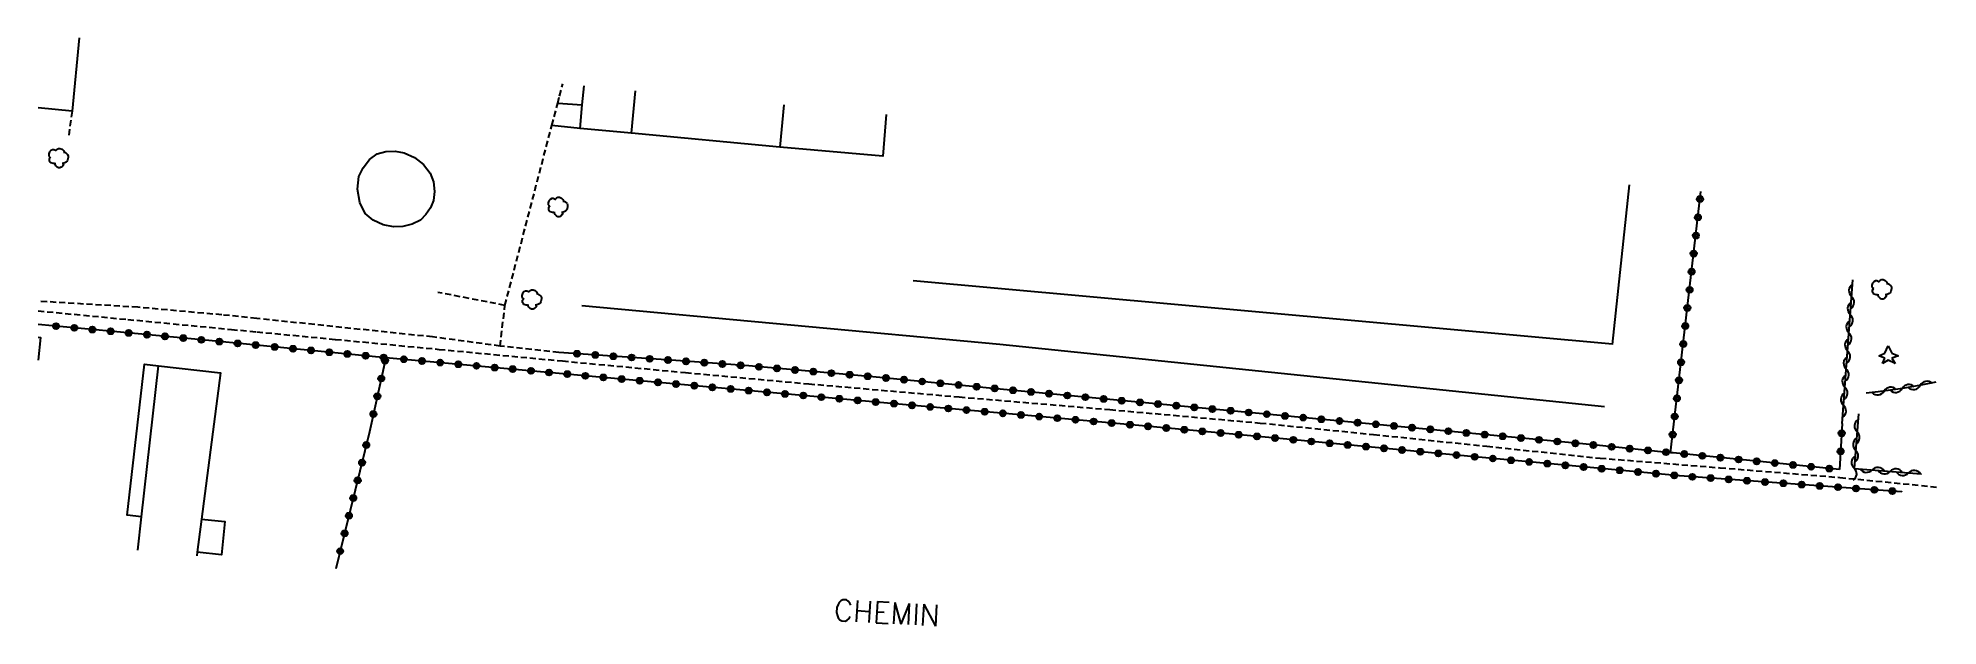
# Model space of a CAD drawing. Header units: millimetres. Extents: x 105000 to 106000, y 138000 to 138784.
# Drawn here: x 105000 to 105156.4, y 138030 to 138078.4 of the extents above; entities that cross this region are included whole.
import ezdxf
from ezdxf.enums import TextEntityAlignment as Align

# ---------------------------------------------------------------- set-up
doc = ezdxf.new("R2010")
doc.units = ezdxf.units.MM
doc.linetypes.add('DASHED', pattern=[0.75, 0.5, -0.25])
doc.layers.get('0').update_dxf_attribs({"linetype": 'CONTINUOUS'})
for name, color, linetype in [('W0017', 7, 'CONTINUOUS'), ('W0070', 7, 'DASHED'), ('W0101', 7, 'CONTINUOUS'), ('W0104', 1, 'CONTINUOUS'), ('W0112', 1, 'DASHED'), ('W0300', 7, 'CONTINUOUS'), ('W0303', 7, 'CONTINUOUS'), ('W0310', 3, 'CONTINUOUS'), ('W0323', 7, 'CONTINUOUS'), ('W0515', 5, 'CONTINUOUS'), ('W0989', 7, 'CONTINUOUS')]:
    doc.layers.add(name, color=color, linetype=linetype)
doc.styles.get("Standard").update_dxf_attribs({"font": 'romans.shx', "width": 0.85})

msp = doc.modelspace()

# ---------------------------------------------------------------- texts
at = {"layer": 'W0989'}
msp.add_text('CHEMIN', height=1.75, rotation=356.9108, dxfattribs=at).set_placement((105065.52, 138031.3), align=Align.MIDDLE_LEFT)

# ---------------------------------------------------------------- blocks, each defined once
blk = doc.blocks.new('T300')
for p, q in [((-0.8, 0.51), (-0.86, 0.34)), ((-0.86, 0.34), (-0.86, 0.17)), ((-0.86, 0.17), (-0.74, 0.06)), ((-0.69, 0.63), (-0.8, 0.51)), ((-0.8, -0.06), (-0.74, 0.06)), ((-0.74, 0.06), (-0.69, 0.11)), ((-0.57, 0.69), (-0.69, 0.63)), ((-0.46, 0.69), (-0.57, 0.69)), ((-0.29, 0.63), (-0.46, 0.69)), ((-0.29, 0.63), (-0.17, 0.74)), ((-0.23, 0.57), (-0.29, 0.63)), ((-0.17, 0.74), (-0.06, 0.8)), ((-0.06, 0.8), (0.06, 0.8)), ((0.06, 0.8), (0.23, 0.74)), ((0.23, 0.74), (0.34, 0.63)), ((0.34, 0.63), (0.4, 0.51)), ((0.46, 0.46), (0.34, 0.46)), ((0.4, 0.51), (0.4, 0.46)), ((0.57, 0.4), (0.46, 0.46)), ((0.57, 0.4), (0.69, 0.29)), ((0.69, 0.29), (0.74, 0.17)), ((0.74, 0.06), (0.69, -0.17)), ((0.74, 0.17), (0.74, 0.06)), ((-0.8, -0.17), (-0.8, -0.06)), ((-0.8, -0.23), (-0.8, -0.17)), ((-0.74, -0.34), (-0.8, -0.23)), ((-0.69, -0.4), (-0.74, -0.34)), ((-0.51, -0.46), (-0.69, -0.4)), ((-0.4, -0.46), (-0.51, -0.46)), ((-0.4, -0.46), (-0.34, -0.46)), ((-0.34, -0.46), (-0.34, -0.4)), ((-0.34, -0.51), (-0.34, -0.46)), ((-0.29, -0.63), (-0.34, -0.51)), ((-0.17, -0.74), (-0.29, -0.63)), ((-0.06, -0.8), (-0.17, -0.74)), ((0.06, -0.8), (-0.06, -0.8)), ((0.17, -0.74), (0.06, -0.8)), ((0.23, -0.69), (0.17, -0.74)), ((0.29, -0.46), (0.23, -0.46)), ((0.29, -0.63), (0.23, -0.69)), ((0.46, -0.4), (0.29, -0.46)), ((0.34, -0.51), (0.29, -0.63)), ((0.34, -0.51), (0.34, -0.46)), ((0.57, -0.34), (0.46, -0.4)), ((0.63, -0.29), (0.57, -0.34)), ((0.69, -0.17), (0.63, -0.29))]:
    blk.add_line(p, q)
blk = doc.blocks.new('T303')
for p, q in [((-0.77, 0), (-0.28, 0.21)), ((-0.28, -0.21), (-0.77, 0)), ((-0.28, 0.21), (0, 0.83)), ((0, 0.83), (0.28, 0.21)), ((0.28, 0.21), (0.83, 0)), ((0.83, 0), (0.28, -0.21)), ((-0.49, -0.63), (-0.28, -0.21)), ((0, -0.35), (-0.49, -0.63)), ((0.56, -0.63), (0, -0.35)), ((0.28, -0.21), (0.56, -0.63))]:
    blk.add_line(p, q)
blk = doc.blocks.new('t323o')
at = {"color": 0, "linetype": 'Continuous'}
for radius in [0.25, 0.15]:
    blk.add_circle((0, 0), radius, dxfattribs=at)
blk = doc.blocks.new('t310o')
at = {"color": 0, "linetype": 'Continuous'}
for centre, start, end in [((-0.5, 0.38), 216.8699, 323.1304), ((0.5, -0.37), 36.8699, 143.1303)]:
    blk.add_arc(centre, 0.625, start, end, dxfattribs=at)

# ---------------------------------------------------------------- linework, layer by layer
at = {"layer": 'W0017'}
msp.add_lwpolyline([(105069.82, 138072.1), (105069.52, 138068.68), (105061.06, 138069.42)], dxfattribs=at)
at = {"layer": 'W0070'}
for points in [[(105000, 138055.93), (105007.38, 138055.22), (105015.93, 138054.4), (105018, 138054.2)], [(105018, 138054.2), (105024.48, 138053.58), (105033.02, 138052.76), (105043.16, 138051.8), (105053.29, 138050.85), (105063.43, 138049.92), (105075.82, 138048.84), (105088.21, 138047.8), (105100.6, 138046.69), (105109.93, 138045.75), (105119.25, 138044.78), (105128.57, 138043.8), (105138.43, 138043.01), (105148.29, 138042.21), (105156.38, 138041.41)]]:
    msp.add_lwpolyline(points, dxfattribs=at)
at = {"layer": 'W0101'}
msp.add_lwpolyline([(105061.38, 138072.9), (105061.06, 138069.42), (105048.86, 138070.55), (105049.18, 138074.06)], dxfattribs=at)
at = {"layer": 'W0104'}
for points in [[(105003.4, 138078.4), (105002.8, 138072.38), (105000, 138072.66)], [(105048.86, 138070.55), (105044.61, 138070.95), (105044.8, 138072.89), (105044.94, 138074.46)], [(105042.78, 138073.03), (105044.8, 138072.89)], [(105044.61, 138070.95), (105042.29, 138071.19)], [(105000, 138053.75), (105000.2, 138053.73), (105000, 138051.88)], [(105008.53, 138038.97), (105007.35, 138039.1), (105008.76, 138051.53), (105009.92, 138051.4)], [(105008.23, 138036.21), (105008.53, 138038.97), (105009.92, 138051.4), (105015.01, 138050.83), (105013.46, 138038.78), (105013.11, 138036.07), (105013.07, 138035.76)], [(105013.46, 138038.78), (105015.38, 138038.57), (105015.09, 138035.85), (105013.11, 138036.07)]]:
    msp.add_lwpolyline(points, dxfattribs=at)
at = {"layer": 'W0112'}
for points in [[(105038.43, 138056.38), (105042.29, 138071.19), (105042.78, 138073.03), (105042.93, 138073.61)], [(105042.93, 138073.61), (105043.19, 138074.63)], [(105002.8, 138072.38), (105002.52, 138070.3)], [(105018, 138055.3), (105015.13, 138055.6), (105008.23, 138056.22), (105000, 138056.72)], [(105038.43, 138056.38), (105032.91, 138057.45)], [(105042.87, 138052.51), (105038.04, 138053.03), (105038.43, 138056.38)], [(105032.47, 138053.78), (105018, 138055.3)], [(105038.04, 138053.03), (105032.47, 138053.78)]]:
    msp.add_lwpolyline(points, dxfattribs=at)
at = {"layer": 'W0300'}
for points in [[(105130.95, 138066.31), (105129.57, 138053.15)], [(105129.6, 138053.18), (105072.02, 138058.41)], [(105128.93, 138048.03), (105079.15, 138053.15), (105044.77, 138056.35)]]:
    msp.add_lwpolyline(points, dxfattribs=at)
at = {"layer": 'W0310'}
for points in [[(105148.49, 138046.65), (105149.37, 138058.47)], [(105156.2, 138050.06), (105154.96, 138049.8), (105153.47, 138049.54), (105152.47, 138049.4), (105151.46, 138049.27), (105150.46, 138049.15)], [(105149.83, 138047.45), (105149.47, 138042.95), (105154.99, 138042.5), (105154.99, 138042.5)]]:
    msp.add_lwpolyline(points, dxfattribs=at)
at = {"layer": 'W0323'}
for points in [[(105136.62, 138063.64), (105136.85, 138065.75)], [(105134.37, 138044.25), (105136.62, 138063.64)], [(105018, 138053.1), (105013.48, 138053.54), (105005.91, 138054.26), (105000, 138054.81)], [(105028.62, 138052.07), (105021.05, 138052.81), (105018, 138053.1)], [(105028.62, 138052.07), (105027.29, 138045.96)], [(105153.4, 138041.03), (105153.4, 138041.03), (105153.4, 138041.03), (105135.1, 138042.34), (105135.1, 138042.34), (105126.86, 138043.11), (105114.98, 138044.22), (105103.09, 138045.33), (105091.2, 138046.43), (105081.48, 138047.31), (105071.75, 138048.17), (105062.03, 138049.04), (105053.22, 138049.84), (105044.41, 138050.64), (105035.6, 138051.44), (105028.62, 138052.07)], [(105148.28, 138042.86), (105141.43, 138043.55), (105134.57, 138044.23), (105134.37, 138044.25), (105127.72, 138044.91), (105114.84, 138046.14), (105101.97, 138047.35), (105089.09, 138048.54), (105078.9, 138049.52), (105068.71, 138050.5), (105058.51, 138051.39), (105053.3, 138051.78), (105048.08, 138052.14), (105042.87, 138052.51)], [(105148.49, 138046.65), (105148.28, 138042.86)], [(105027.29, 138045.96), (105024.52, 138034.69)]]:
    msp.add_lwpolyline(points, dxfattribs=at)
at = {"layer": 'W0515'}
msp.add_lwpolyline([(105031.47, 138063.41), (105030.8, 138063.06), (105030.02, 138062.87), (105029.26, 138062.84), (105028.41, 138063.02), (105027.58, 138063.41), (105026.94, 138063.94), (105026.48, 138064.84), (105026.29, 138065.96), (105026.41, 138066.99), (105026.76, 138067.71), (105027.29, 138068.39), (105027.92, 138068.85), (105028.62, 138069.05), (105029.41, 138069.07), (105030.15, 138068.95), (105030.98, 138068.57), (105031.74, 138067.98), (105032.28, 138067.26), (105032.54, 138066.56), (105032.64, 138065.77), (105032.56, 138065.02), (105032.31, 138064.42), (105031.93, 138063.86)], close=True, dxfattribs=at)

# ---------------------------------------------------------------- block references
at = {"layer": 'W0300', "rotation": 359.9999899820874}
for p in [(105001.75, 138068.51), (105042.85, 138064.48), (105040.69, 138056.86), (105151.8, 138057.7)]:
    msp.add_blockref('T300', p, dxfattribs=at)
at = {"layer": 'W0303', "rotation": 359.9999899820874}
msp.add_blockref('T303', (105152.29, 138052.23), dxfattribs=at)
at = {"layer": 'W0310'}
for p, rotation in [((105149.27, 138057.12), 85.73556167821097), ((105149.16, 138055.63), 85.73556167821097), ((105149.05, 138054.13), 85.73556167821097), ((105148.94, 138052.64), 85.73556167821097), ((105148.83, 138051.14), 85.73556167821097), ((105148.72, 138049.65), 85.73556167821097), ((105151.95, 138049.33), 187.0969198551261), ((105153.43, 138049.54), 188.1861882621912), ((105154.91, 138049.79), 190.0211059819765), ((105148.6, 138048.15), 85.73556167821097), ((105149.71, 138045.96), 265.4923341470474), ((105149.59, 138044.46), 265.4923341470474), ((105149.47, 138042.97), 265.4923341470474), ((105150.95, 138042.83), 355.284895434918), ((105152.44, 138042.7), 355.284895434918), ((105153.94, 138042.58), 355.284895434918)]:
    msp.add_blockref('t310o', p, dxfattribs=dict(at, rotation=rotation))
at = {"layer": 'W0323'}
for p, rotation in [((105136.79, 138065.13), 83.73559400729951), ((105136.62, 138063.62), 83.35961923988874), ((105136.45, 138062.13), 83.35961923988874), ((105136.27, 138060.64), 83.35961923988874), ((105136.1, 138059.15), 83.35961923988874), ((105135.93, 138057.66), 83.35961923988874), ((105135.75, 138056.17), 83.35961923988874), ((105001.49, 138054.67), 174.700147924432), ((105002.99, 138054.53), 174.700147924432), ((105004.48, 138054.39), 174.700147924432), ((105005.97, 138054.25), 174.5518101314435), ((105007.47, 138054.11), 174.5518101314435), ((105135.58, 138054.68), 83.35961923988874), ((105008.96, 138053.97), 174.5518101314435), ((105010.45, 138053.83), 174.5518101314435), ((105011.95, 138053.69), 174.5518101314435), ((105013.44, 138053.54), 174.5518101314435), ((105014.93, 138053.4), 174.4651679382271), ((105016.43, 138053.25), 174.4651679382271), ((105017.92, 138053.11), 174.4651679382271), ((105019.49, 138052.96), 174.4718590939229), ((105020.99, 138052.81), 174.4718590939229), ((105022.48, 138052.67), 174.4685891329877), ((105135.41, 138053.19), 83.35961923988874), ((105023.97, 138052.52), 174.4685891329877), ((105025.47, 138052.38), 174.4685891329877), ((105026.96, 138052.23), 174.4685891329877), ((105028.45, 138052.09), 174.4685891329877), ((105028.56, 138051.83), 257.7515838089503), ((105030.11, 138051.94), 174.8381145827167), ((105031.6, 138051.8), 174.8381145827167), ((105033.1, 138051.67), 174.8381145827167), ((105034.59, 138051.53), 174.8381145827167), ((105036.09, 138051.4), 174.7979473716571), ((105037.58, 138051.26), 174.7979473716571), ((105039.07, 138051.13), 174.7979473716571), ((105040.57, 138050.99), 174.7979473716571), ((105044.37, 138052.4), 175.9846732552142), ((105045.86, 138052.3), 175.9846732552142), ((105047.36, 138052.19), 175.9846732552142), ((105048.85, 138052.09), 175.9737384493232), ((105050.35, 138051.98), 175.9737384493232), ((105051.85, 138051.88), 175.9737384493232), ((105053.34, 138051.77), 175.7097535166563), ((105054.84, 138051.66), 175.7097535166563), ((105056.33, 138051.55), 175.7097535166563), ((105057.83, 138051.44), 175.7097535166563), ((105059.33, 138051.32), 175.0462592776472), ((105060.82, 138051.19), 175.0462592776472), ((105062.31, 138051.06), 175.0462592776472), ((105135.23, 138051.7), 83.35961923988874), ((105028.25, 138050.36), 257.7515838089503), ((105042.06, 138050.85), 174.7979473716571), ((105043.56, 138050.72), 174.7979473716571), ((105045.05, 138050.58), 174.7979473714779), ((105046.54, 138050.45), 174.7979473714779), ((105048.04, 138050.31), 174.7979473714779), ((105049.53, 138050.17), 174.7979473714779), ((105051.02, 138050.04), 174.7979473714779), ((105052.52, 138049.9), 174.7979473714779), ((105054.01, 138049.77), 174.8237514777133), ((105055.51, 138049.63), 174.8237514777133), ((105057, 138049.5), 174.8237514777133), ((105063.81, 138050.93), 175.0462592776472), ((105065.3, 138050.8), 175.0462592776472), ((105066.8, 138050.67), 175.0462592776472), ((105068.29, 138050.54), 175.0462592776472), ((105069.79, 138050.4), 174.5177466944594), ((105071.28, 138050.26), 174.5177466944594), ((105072.77, 138050.11), 174.5177466944594), ((105074.26, 138049.97), 174.5177466944594), ((105075.76, 138049.83), 174.5177466944594), ((105077.25, 138049.68), 174.5177466944594), ((105078.74, 138049.54), 174.5177466944594), ((105135.06, 138050.21), 83.35961923988874), ((105027.93, 138048.9), 257.7515838089503), ((105058.49, 138049.36), 174.8237514777133), ((105059.99, 138049.22), 174.8237514777133), ((105061.48, 138049.09), 174.8237514777133), ((105062.98, 138048.96), 174.8932418075172), ((105064.47, 138048.82), 174.8932418075172), ((105065.96, 138048.69), 174.8932418075172), ((105067.46, 138048.55), 174.8932418075172), ((105068.95, 138048.42), 174.8932418075172), ((105070.45, 138048.29), 174.8932418075172), ((105071.94, 138048.15), 174.9229901108506), ((105073.43, 138048.02), 174.9229901108506), ((105074.93, 138047.89), 174.9229901108506), ((105080.24, 138049.39), 174.49599864873), ((105081.73, 138049.25), 174.49599864873), ((105083.22, 138049.11), 174.49599864873), ((105084.72, 138048.96), 174.49599864873), ((105086.21, 138048.82), 174.49599864873), ((105087.7, 138048.68), 174.49599864873), ((105089.2, 138048.53), 174.6892501181818), ((105090.69, 138048.39), 174.6892501181818), ((105092.18, 138048.25), 174.6892501181818), ((105093.68, 138048.12), 174.6892501181818), ((105095.17, 138047.98), 174.6892501181818), ((105096.66, 138047.84), 174.6892501181818), ((105134.89, 138048.72), 83.35961923988874), ((105027.61, 138047.43), 257.7515838089503), ((105076.42, 138047.76), 174.9229901108506), ((105077.92, 138047.62), 174.9229901108506), ((105079.41, 138047.49), 174.9229901108506), ((105080.9, 138047.36), 174.9229901108506), ((105082.4, 138047.22), 174.8576446246144), ((105083.89, 138047.09), 174.8576446246144), ((105085.39, 138046.96), 174.8576446246144), ((105086.88, 138046.82), 174.8576446246144), ((105088.37, 138046.69), 174.8576446246144), ((105089.87, 138046.55), 174.8576446246144), ((105091.36, 138046.42), 174.7230161457857), ((105092.86, 138046.28), 174.7230161457857), ((105098.16, 138047.7), 174.6892501181818), ((105099.65, 138047.56), 174.6892501181818), ((105101.14, 138047.42), 174.6892501181818), ((105102.64, 138047.28), 174.6671941663267), ((105104.13, 138047.14), 174.6671941663267), ((105105.62, 138047), 174.6671941663267), ((105107.12, 138046.86), 174.6671941663267), ((105108.61, 138046.72), 174.6671941663267), ((105110.11, 138046.59), 174.6671941663267), ((105111.6, 138046.45), 174.6671941663267), ((105113.09, 138046.31), 174.6671941663267), ((105134.71, 138047.23), 83.35961923988874), ((105027.02, 138044.88), 256.1781236784465), ((105094.35, 138046.14), 174.7230161457857), ((105095.84, 138046), 174.7230161457857), ((105097.34, 138045.87), 174.7230161457857), ((105098.83, 138045.73), 174.7230161457857), ((105100.32, 138045.59), 174.7230161457857), ((105101.82, 138045.45), 174.7230161457857), ((105103.31, 138045.31), 174.6461160430466), ((105104.81, 138045.17), 174.6461160430466), ((105106.3, 138045.03), 174.6461160430466), ((105107.79, 138044.89), 174.6461160430466), ((105109.29, 138044.75), 174.6461160430466), ((105114.59, 138046.17), 174.6671941663267), ((105116.08, 138046.02), 174.5243833119124), ((105117.57, 138045.88), 174.5243833119124), ((105119.07, 138045.74), 174.5243833119124), ((105120.56, 138045.6), 174.5243833119124), ((105122.05, 138045.45), 174.5243833119124), ((105123.54, 138045.31), 174.5243833119124), ((105125.04, 138045.17), 174.5243833119124), ((105126.53, 138045.02), 174.5243833119124), ((105128.02, 138044.88), 174.3491272695831), ((105129.52, 138044.73), 174.3491272695831), ((105134.54, 138045.74), 83.35961923988874), ((105148.45, 138045.85), 266.7884043762508), ((105026.67, 138043.43), 256.1781236784465), ((105110.78, 138044.61), 174.6461160430466), ((105112.27, 138044.47), 174.6461160430466), ((105113.77, 138044.33), 174.6461160430466), ((105115.26, 138044.19), 174.6408897942921), ((105116.75, 138044.05), 174.6408897942921), ((105118.25, 138043.91), 174.6408897942921), ((105119.74, 138043.77), 174.6408897942921), ((105121.23, 138043.63), 174.6408897942921), ((105122.73, 138043.49), 174.6408897942921), ((105124.22, 138043.35), 174.6408897942921), ((105125.71, 138043.21), 174.6408897942921), ((105131.01, 138044.58), 174.3491272695831), ((105132.5, 138044.44), 174.3491272695831), ((105134, 138044.29), 174.3491272695831), ((105135.49, 138044.14), 174.2852691467312), ((105136.98, 138043.99), 174.2852691467312), ((105138.47, 138043.84), 174.2852691467312), ((105139.97, 138043.69), 174.2852691467312), ((105141.46, 138043.54), 174.2761644504443), ((105142.95, 138043.39), 174.2761644504443), ((105144.44, 138043.24), 174.2761644504443), ((105148.36, 138044.36), 266.7884043762508), ((105026.31, 138041.97), 256.1781236784465), ((105127.21, 138043.07), 174.6913912342185), ((105128.7, 138042.93), 174.6913912342185), ((105130.19, 138042.8), 174.6913912342185), ((105131.69, 138042.66), 174.6913912342185), ((105133.18, 138042.52), 174.6913912342185), ((105134.67, 138042.38), 174.6913912342185), ((105136.17, 138042.26), 175.9078662877386), ((105137.67, 138042.16), 175.9078662877386), ((105139.16, 138042.05), 175.9078662877386), ((105140.66, 138041.94), 175.9078662877386), ((105142.15, 138041.83), 175.9078662877386), ((105143.65, 138041.73), 175.9078662877386), ((105145.15, 138041.62), 175.9078662877386), ((105145.94, 138043.09), 174.2761644504443), ((105147.43, 138042.94), 174.2761644504443), ((105025.95, 138040.51), 256.1781236784465), ((105146.64, 138041.51), 175.9078662877386), ((105148.14, 138041.41), 175.9078662877386), ((105149.64, 138041.3), 175.9078662877386), ((105151.13, 138041.19), 175.9078662877386), ((105152.63, 138041.09), 175.9078662877386), ((105025.59, 138039.06), 256.1781236784465), ((105025.23, 138037.6), 256.1781236784465), ((105024.87, 138036.14), 256.1781236784465)]:
    msp.add_blockref('t323o', p, dxfattribs=dict(at, rotation=rotation))

msp.set_redraw_order([(e.dxf.handle, doc.entitydb.next_handle()) for e in msp.query("TEXT MTEXT ATTDEF DIMENSION ARC_DIMENSION")])  # texts and dimensions are drawn at this point

doc.saveas('drawing.dxf')
